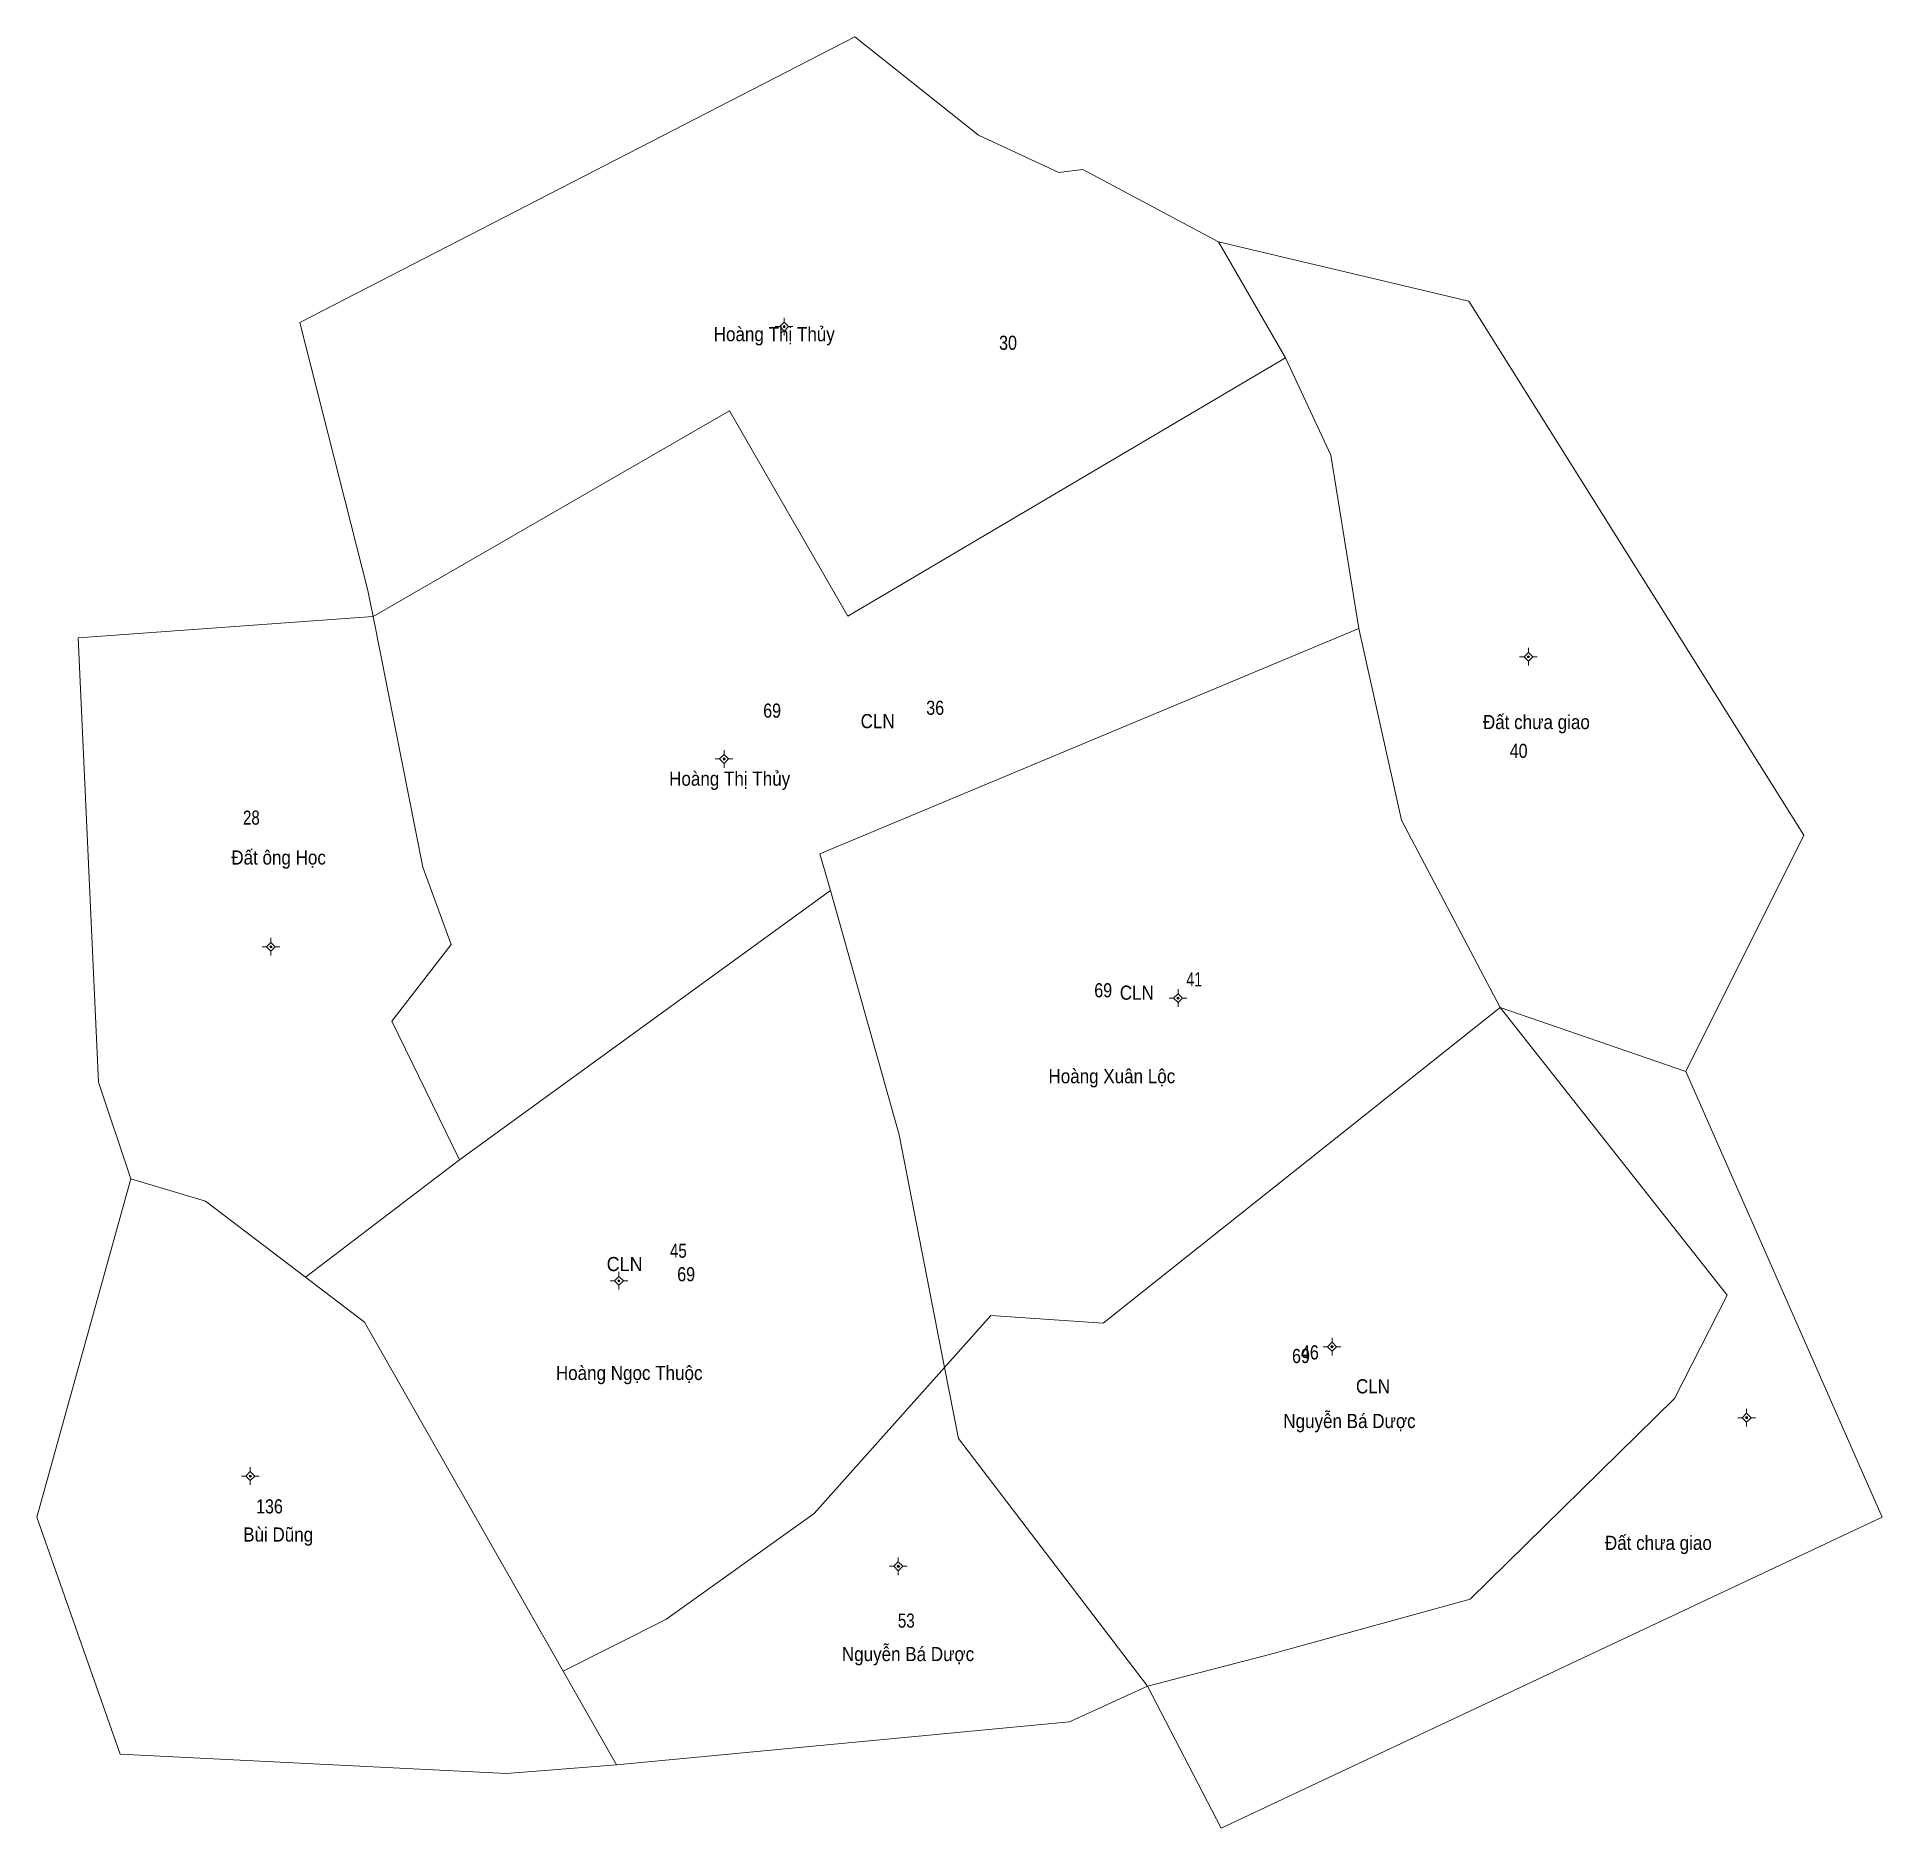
# Model space of a CAD drawing. Header units: metres. Extents: x 537114 to 539413, y 1847369 to 1850045.
# Drawn here: x 538359 to 538620.1, y 1847686.5 to 1847939.9 of the extents above; entities that cross this region are included whole.
import ezdxf
from ezdxf.enums import TextEntityAlignment as Align

# ---------------------------------------------------------------- set-up
doc = ezdxf.new("R2010")
doc.units = ezdxf.units.M
doc.header["$LTSCALE"] = 0.8
for name, color, linetype in [('1', 7, 'Continuous'), ('2', 7, 'Continuous'), ('3', 7, 'Continuous'), ('4', 7, 'Continuous')]:
    doc.layers.add(name, color=color, linetype=linetype)
doc.layers.add('11', color=7, linetype='Continuous', lineweight=13)
doc.layers.add('5', color=7, linetype='Continuous', lineweight=13)

msp = doc.modelspace()

# ---------------------------------------------------------------- texts
at = {"layer": '1', "width": 0.9}
for s, p in [('Hoàng Thị Thủy', (538463.34, 1847896.83)), ('Đất chưa giao', (538571.16, 1847841.96)), ('Hoàng Thị Thủy', (538457.03, 1847833.95)), ('Đất ông Học', (538393.215, 1847822.8)), ('Hoàng Xuân Lộc', (538511.1, 1847791.87)), ('Hoàng Ngọc Thuộc', (538442.815, 1847749.89)), ('Nguyễn Bá Dược', (538544.715, 1847743.09)), ('Bùi Dũng', (538393.155, 1847727.04)), ('Đất chưa giao', (538588.42, 1847725.86)), ('Nguyễn Bá Dược', (538482.265, 1847710.13))]:
    msp.add_text(s, height=2, dxfattribs=at).set_placement(p, align=Align.CENTER)
at = {"layer": '2'}
for s, width, p in [('30', 0.85, (538496.41, 1847895.61)), ('36', 0.85, (538486.105, 1847843.98)), ('40', 0.85, (538568.65, 1847837.88)), ('28', 0.8, (538389.365, 1847828.44)), ('41', 0.75, (538522.76, 1847805.57)), ('45', 0.8, (538449.77, 1847767.18)), ('46', 0.85, (538539.115, 1847752.8)), ('136', 0.85, (538391.92, 1847731.02)), ('53', 0.8, (538482.015, 1847714.86))]:
    msp.add_text(s, height=2, dxfattribs=dict(at, width=width)).set_placement(p, align=Align.CENTER)
at = {"layer": '3'}
for s, width, p in [('CLN ', 0.9, (538481.04, 1847842.09)), ('CLN ', 0.9, (538517.71, 1847803.68)), ('CLN', 0.95, (538444.71, 1847765.29)), ('CLN ', 0.9, (538551.12, 1847748))]:
    msp.add_text(s, height=2, dxfattribs=dict(at, width=width)).set_placement(p, align=Align.RIGHT)
at = {"layer": '4', "width": 0.85}
for p in [(538463.035, 1847843.58), (538509.875, 1847804.02), (538450.875, 1847763.86), (538537.855, 1847752.29)]:
    msp.add_text('69', height=2, dxfattribs=at).set_placement(p, align=Align.CENTER)

# ---------------------------------------------------------------- hatches: boundary and pattern name
at = {"layer": '11'}
for points in [[(538464.8798, 1847898.89, 1), (538464.5798, 1847898.89, 1)], [(538570.1798, 1847852.19, 1), (538569.8797, 1847852.19, 1)], [(538456.3898, 1847837.74, 1), (538456.0898, 1847837.74, 1)], [(538392.2798, 1847811.17, 1), (538391.9798, 1847811.17, 1)], [(538520.6098, 1847803.91, 1), (538520.3098, 1847803.91, 1)], [(538441.5098, 1847763.92, 1), (538441.2098, 1847763.92, 1)], [(538542.3998, 1847754.6, 1), (538542.0998, 1847754.6, 1)], [(538601.0498, 1847744.56, 1), (538600.7497, 1847744.56, 1)], [(538389.3598, 1847736.3, 1), (538389.0598, 1847736.3, 1)], [(538481.0397, 1847723.54, 1), (538480.7397, 1847723.54, 1)]]:
    msp.add_hatch(color=256, dxfattribs=at).paths.add_polyline_path(points)

# ---------------------------------------------------------------- linework, layer by layer
for p, q in [((538464.73, 1847900.14), (538464.73, 1847899.51)), ((538464.11, 1847898.89), (538463.48, 1847898.89)), ((538464.73, 1847898.27), (538464.73, 1847897.64)), ((538465.98, 1847898.89), (538465.35, 1847898.89)), ((538570.03, 1847853.44), (538570.03, 1847852.81)), ((538569.41, 1847852.19), (538568.78, 1847852.19)), ((538570.03, 1847851.57), (538570.03, 1847850.94)), ((538571.28, 1847852.19), (538570.65, 1847852.19)), ((538455.61, 1847837.74), (538454.99, 1847837.74)), ((538456.24, 1847838.99), (538456.24, 1847838.37)), ((538457.49, 1847837.74), (538456.87, 1847837.74)), ((538456.24, 1847837.11), (538456.24, 1847836.49)), ((538391.51, 1847811.17), (538390.88, 1847811.17)), ((538392.13, 1847812.42), (538392.13, 1847811.79)), ((538393.38, 1847811.17), (538392.75, 1847811.17)), ((538392.13, 1847810.55), (538392.13, 1847809.92)), ((538519.83, 1847803.91), (538519.21, 1847803.91)), ((538520.46, 1847805.16), (538520.46, 1847804.53)), ((538520.46, 1847803.29), (538520.46, 1847802.66)), ((538521.71, 1847803.91), (538521.09, 1847803.91)), ((538441.36, 1847765.17), (538441.36, 1847764.55)), ((538440.73, 1847763.92), (538440.11, 1847763.92)), ((538441.36, 1847763.29), (538441.36, 1847762.67)), ((538442.61, 1847763.92), (538441.99, 1847763.92)), ((538541.63, 1847754.6), (538541, 1847754.6)), ((538542.25, 1847755.85), (538542.25, 1847755.23)), ((538542.25, 1847753.97), (538542.25, 1847753.35)), ((538543.5, 1847754.6), (538542.87, 1847754.6)), ((538600.27, 1847744.56), (538599.65, 1847744.56)), ((538600.9, 1847745.81), (538600.9, 1847745.19)), ((538600.9, 1847743.93), (538600.9, 1847743.31)), ((538602.15, 1847744.56), (538601.53, 1847744.56)), ((538388.59, 1847736.3), (538387.96, 1847736.3)), ((538389.21, 1847737.55), (538389.21, 1847736.93)), ((538389.21, 1847735.67), (538389.21, 1847735.05)), ((538390.46, 1847736.3), (538389.83, 1847736.3)), ((538480.27, 1847723.54), (538479.64, 1847723.54)), ((538480.89, 1847724.79), (538480.89, 1847724.17)), ((538480.89, 1847722.91), (538480.89, 1847722.29)), ((538482.14, 1847723.54), (538481.51, 1847723.54))]:
    msp.add_line(p, q, dxfattribs=at)
for points in [[(538464.73, 1847899.51), (538464.11, 1847898.89), (538464.73, 1847898.27), (538465.35, 1847898.89)], [(538570.03, 1847852.81), (538569.41, 1847852.19), (538570.03, 1847851.57), (538570.65, 1847852.19)], [(538456.24, 1847838.37), (538455.61, 1847837.74), (538456.24, 1847837.11), (538456.87, 1847837.74)], [(538392.13, 1847811.79), (538391.51, 1847811.17), (538392.13, 1847810.55), (538392.75, 1847811.17)], [(538520.46, 1847804.53), (538519.83, 1847803.91), (538520.46, 1847803.29), (538521.09, 1847803.91)], [(538441.36, 1847764.55), (538440.73, 1847763.92), (538441.36, 1847763.29), (538441.99, 1847763.92)], [(538542.25, 1847755.23), (538541.63, 1847754.6), (538542.25, 1847753.97), (538542.87, 1847754.6)], [(538600.9, 1847745.19), (538600.27, 1847744.56), (538600.9, 1847743.93), (538601.53, 1847744.56)], [(538389.21, 1847736.93), (538388.59, 1847736.3), (538389.21, 1847735.67), (538389.83, 1847736.3)], [(538480.89, 1847724.17), (538480.27, 1847723.54), (538480.89, 1847722.91), (538481.51, 1847723.54)]]:
    msp.add_lwpolyline(points, close=True, dxfattribs=at)
for centre in [(538464.7298, 1847898.89), (538570.0297, 1847852.19), (538456.2398, 1847837.74), (538392.1298, 1847811.17), (538520.4598, 1847803.91), (538441.3598, 1847763.92), (538542.2498, 1847754.6), (538600.8997, 1847744.56), (538389.2098, 1847736.3), (538480.8897, 1847723.54)]:
    msp.add_circle(centre, 0.15, dxfattribs=at)
at = {"layer": '5'}
for p, q in [((538526.18, 1847910.88), (538535.67, 1847894.46)), ((538471.31, 1847819.12), (538418.8, 1847781.02)), ((538566.04, 1847802.6), (538592.31, 1847793.51)), ((538418.8, 1847781.02), (538397.03, 1847764.43))]:
    msp.add_line(p, q, dxfattribs=at)
for points in [[(538406.58, 1847857.91), (538405.86, 1847861.55), (538396.21, 1847899.46), (538474.72, 1847939.87), (538492.21, 1847925.96), (538503.59, 1847920.71), (538507, 1847921.11), (538526.18, 1847910.88)], [(538526.18, 1847910.88), (538561.58, 1847902.5), (538608.99, 1847826.95), (538592.31, 1847793.51)], [(538406.58, 1847857.91), (538457, 1847887), (538473.77, 1847857.94), (538535.67, 1847894.46)], [(538535.67, 1847894.46), (538542.1, 1847880.72), (538546.02, 1847856.18)], [(538372.3, 1847778.37), (538367.73, 1847792.02), (538364.87, 1847854.86), (538406.58, 1847857.91)], [(538418.8, 1847781.02), (538409.22, 1847800.67), (538417.64, 1847811.48), (538413.6, 1847822.44), (538406.58, 1847857.91)], [(538546.02, 1847856.18), (538469.78, 1847824.31), (538471.31, 1847819.12)], [(538566.04, 1847802.6), (538552.09, 1847829.06), (538546.02, 1847856.18)], [(538471.31, 1847819.12), (538481, 1847784.55), (538487.43, 1847751.64)], [(538566.04, 1847802.6), (538509.89, 1847757.94), (538494, 1847759), (538487.43, 1847751.64)], [(538566.04, 1847802.6), (538598.16, 1847761.9), (538590.7, 1847747.28), (538561.77, 1847718.88), (538533.39, 1847711.08), (538516.16, 1847706.59)], [(538592.31, 1847793.51), (538620.07, 1847730.49), (538526.56, 1847686.51), (538516.16, 1847706.59)], [(538441.03, 1847695.44), (538425.46, 1847694.23), (538370.8, 1847696.95), (538359.02, 1847730.49), (538372.3, 1847778.37)], [(538372.3, 1847778.37), (538382.87, 1847775.2), (538397.03, 1847764.43)], [(538397.03, 1847764.43), (538405.39, 1847758.07), (538422.74, 1847727.59), (538433.47, 1847708.73)], [(538487.43, 1847751.64), (538469, 1847731), (538448, 1847716), (538433.47, 1847708.73), (538441.03, 1847695.44)], [(538487.43, 1847751.64), (538489.39, 1847741.64), (538516.16, 1847706.59)], [(538441.03, 1847695.44), (538505.12, 1847701.56), (538516.16, 1847706.59)]]:
    msp.add_lwpolyline(points, dxfattribs=at)

msp.set_redraw_order([(e.dxf.handle, doc.entitydb.next_handle()) for e in msp.query("TEXT MTEXT ATTDEF DIMENSION ARC_DIMENSION")])  # texts and dimensions are drawn at this point

doc.saveas('drawing.dxf')
